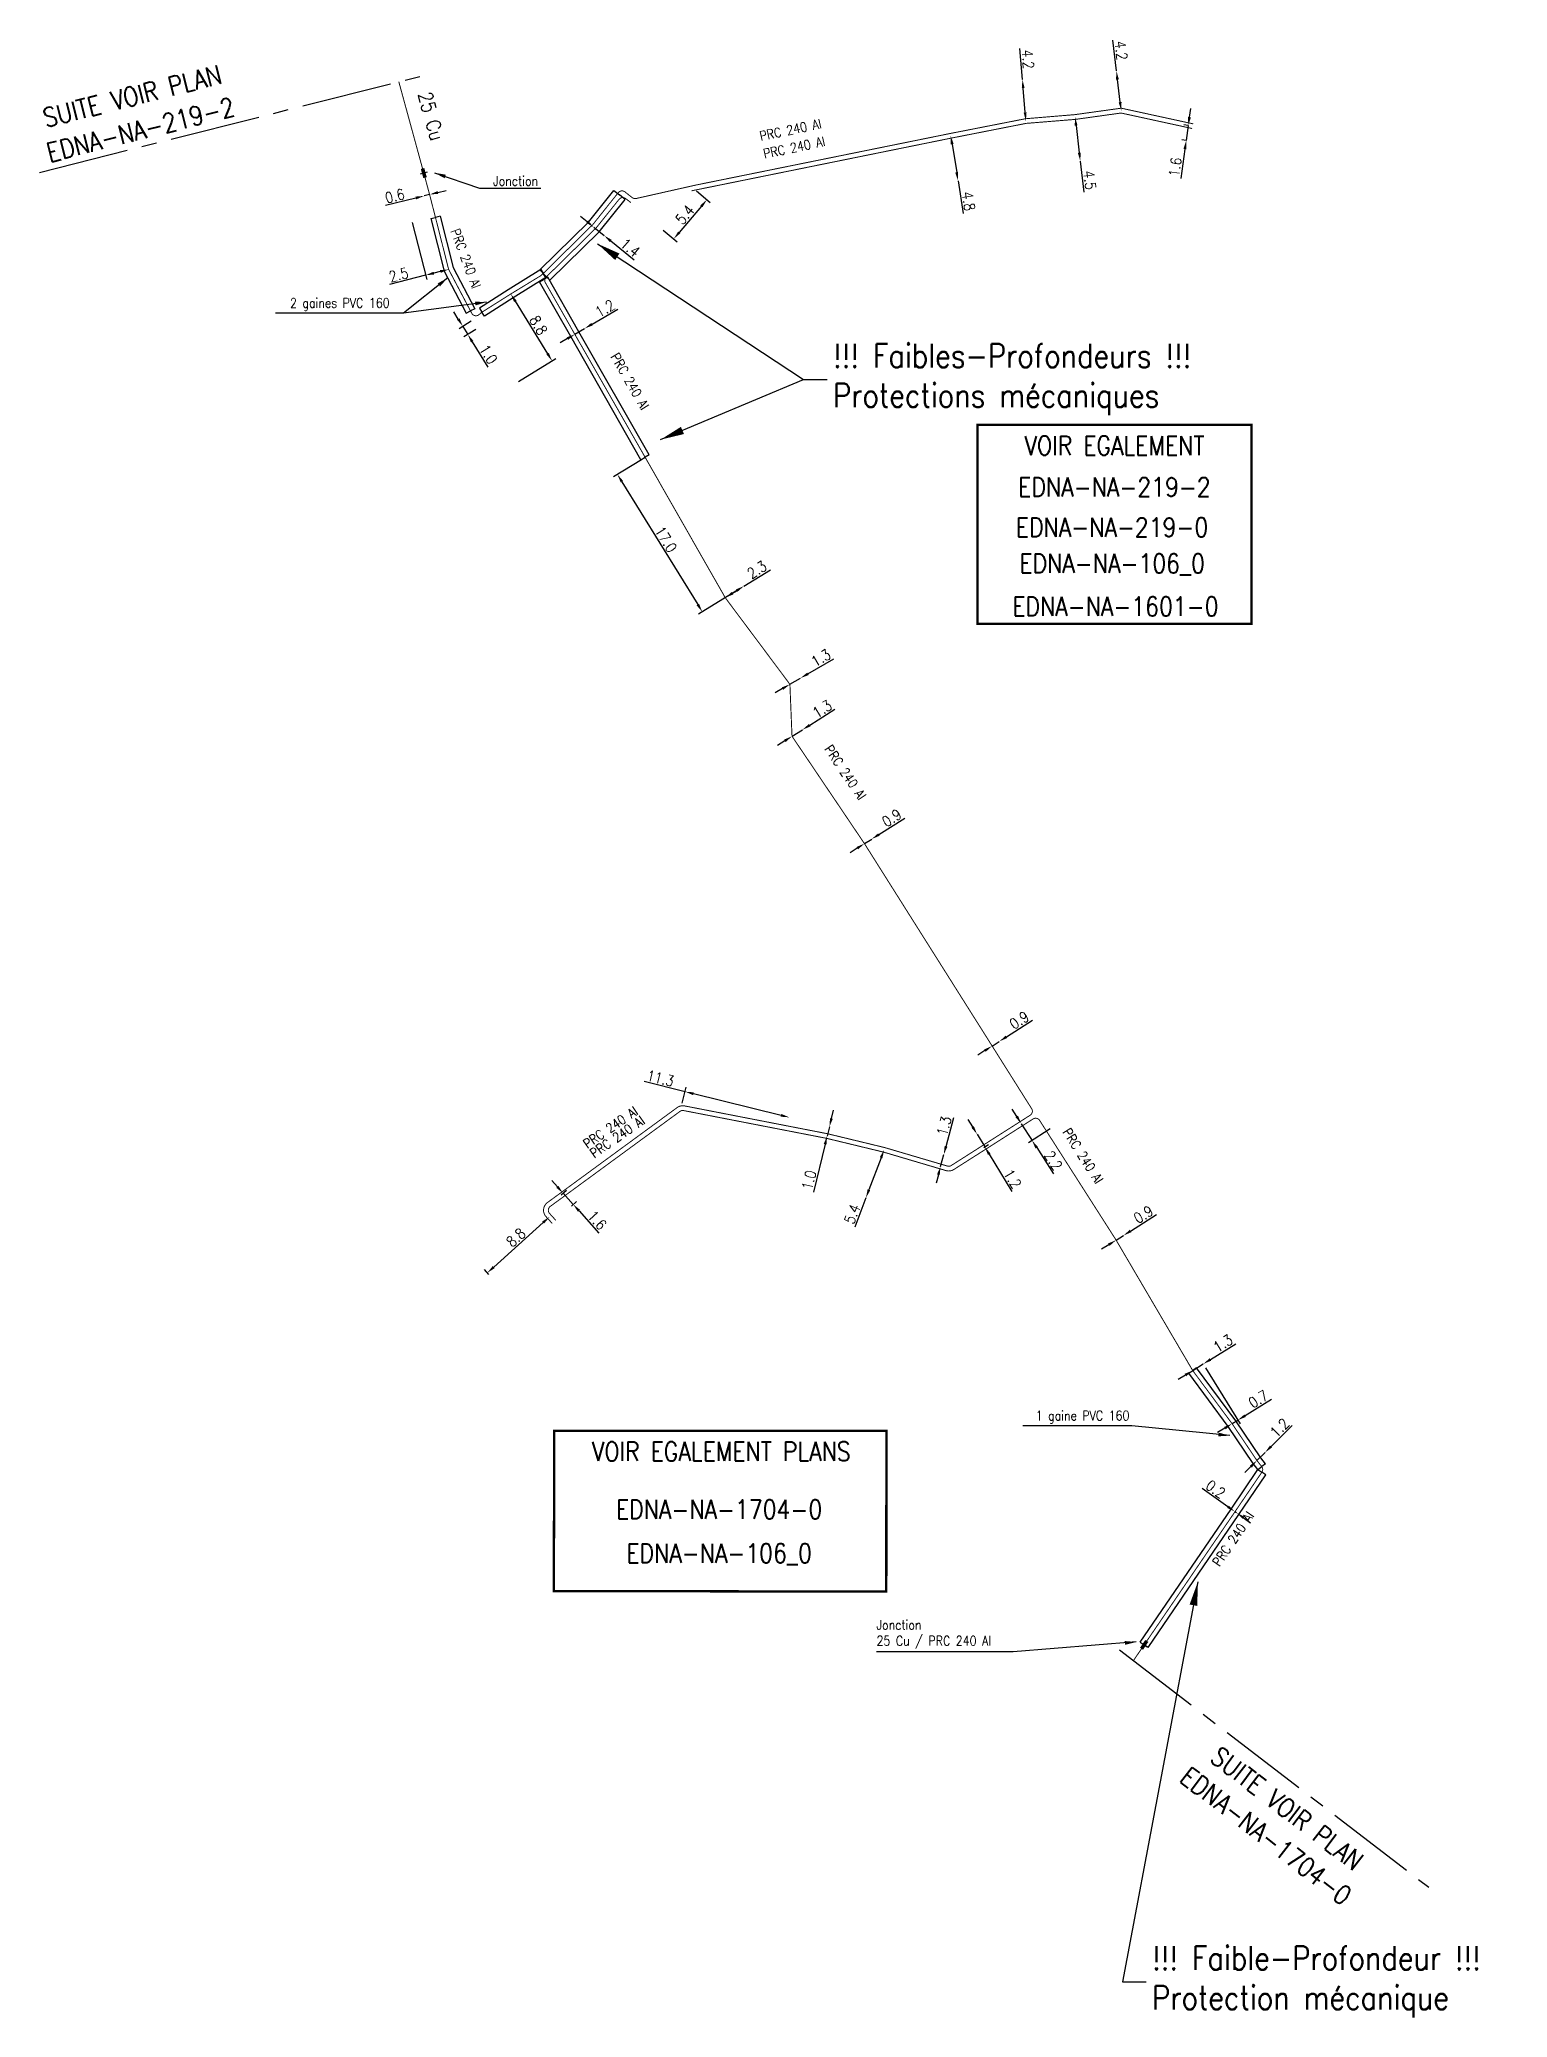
# Model space of a CAD drawing. Header units: millimetres. Extents: x 184513 to 185000, y 128010 to 129000.
# Drawn here: x 184687.2 to 184841.7, y 128153.6 to 128361.8 of the extents above; entities that cross this region are included whole.
import ezdxf
from ezdxf.enums import TextEntityAlignment as Align

# ---------------------------------------------------------------- set-up
doc = ezdxf.new("R2010")
doc.units = ezdxf.units.MM
doc.header["$PDMODE"] = 34
doc.linetypes.add('CENTER2', pattern=[28.575, 19.05, -3.175, 3.175, -3.175])
doc.layers.get('0').update_dxf_attribs({"linetype": 'CONTINUOUS'})
doc.layers.get('DEFPOINTS').update_dxf_attribs({"linetype": 'CONTINUOUS'})
for name, color, linetype in [('M_120', 5, 'M_ST_13'), ('M_300', 7, 'CONTINUOUS'), ('M_400', 7, 'CONTINUOUS'), ('M_420', 7, 'CONTINUOUS'), ('M_930', 7, 'CONTINUOUS')]:
    doc.layers.add(name, color=color, linetype=linetype)
doc.styles.get("Standard").update_dxf_attribs({"font": 'romans.shx', "width": 0.85})
doc.linetypes.add('M_ST_13', pattern='A,5,-0.3,["oo",Standard,S=1.5,R=0,X=0,Y=-0.5],-3', length=8.3)
doc.dimstyles.get("Standard").update_dxf_attribs({"dimtxt": 1.5, "dimasz": 1.2, "dimexe": 0.625, "dimexo": 0.625, "dimgap": 0.25, "dimtad": 1, "dimdec": 1, "dimzin": 0, "dimdsep": 46, "dimtxsty": 'Standard', "dimcen": -0.5, "dimadec": 0, "dimazin": 0, "dimtfac": 1, "dimtdec": 1, "dimtmove": 0, "dimatfit": 3, "dimfxl": 0, "dimtolj": 1, "dimtzin": 0, "dimarcsym": 0})

msp = doc.modelspace()

# ---------------------------------------------------------------- texts
at = {"layer": 'M_120', "width": 0.85}
for s, height, rotation, p in [('25 Cu', 1.5, 285.2592, (184728.43, 128353.76)), ('PRC 240 Al', 1, 11.8861, (184766.25, 128352.33)), ('PRC 240 Al', 1, 11.8861, (184766.64, 128350.47)), ('PRC 240 Al', 1, 290.5796, (184732.09, 128338.77)), ('PRC 240 Al', 1, 299.7327, (184749.36, 128325.85)), ('PRC 240 Al', 1, 303.9859, (184772.03, 128284.67)), ('PRC 240 Al', 1, 34.5157, (184747.32, 128247.3)), ('PRC 240 Al', 1, 34.5157, (184748.03, 128246.31)), ('PRC 240 Al', 1, 302.563, (184797.04, 128244.31)), ('PRC 240 Al', 1, 55.7427, (184812.85, 128203.98))]:
    msp.add_text(s, height=height, rotation=rotation, dxfattribs=at).set_placement(p, align=Align.MIDDLE)
at = {"layer": 'M_300', "linetype": 'Continuous', "char_height": 1, "attachment_point": 4}
for s, insert in [('Jonction', (184734.96, 128346.94)), ('Jonction\\P25 Cu / PRC 240 Al', (184775.31, 128193.92))]:
    msp.add_mtext(s, dxfattribs=dict(at, insert=insert))
at = {"layer": 'M_400', "char_height": 1, "attachment_point": 6}
for s, insert in [('2 gaines PVC 160 ', (184724.07, 128333.94)), ('1 gaine PVC 160 ', (184801.93, 128216.79))]:
    msp.add_mtext(s, dxfattribs=dict(at, insert=insert))
at = {"layer": 'M_420', "char_height": 2.5, "attachment_point": 4}
for s, insert in [('!!! Faibles-Profondeurs !!!\\PProtections mécaniques', (184770.74, 128326.04)), ('!!! Faible-Profondeur !!!\\PProtection mécanique', (184804.32, 128157.34))]:
    msp.add_mtext(s, dxfattribs=dict(at, insert=insert))
at = {"layer": 'M_930', "width": 0.85}
for s, rotation, p in [('SUITE VOIR PLAN', 14.1694, (184697.21, 128354.91)), ('EDNA-NA-219-2', 14.1694, (184698.1, 128351.38)), ('SUITE VOIR PLAN', 322.4809, (184817.92, 128174.78)), ('EDNA-NA-1704-0', 322.4809, (184815.7, 128171.89))]:
    msp.add_text(s, height=2, rotation=rotation, dxfattribs=at).set_placement(p, align=Align.CENTER)
for s, p in [('VOIR EGALEMENT', (184800.35, 128318.09)), ('EDNA-NA-219-2', (184800.35, 128313.72)), ('EDNA-NA-219-0', (184800.1, 128309.49)), ('EDNA-NA-106_0', (184800.11, 128305.68)), ('EDNA-NA-1601-0', (184800.45, 128301.15)), ('VOIR EGALEMENT PLANS', (184758.97, 128212.18)), ('EDNA-NA-1704-0', (184758.74, 128206.09)), ('EDNA-NA-106_0', (184758.74, 128201.47))]:
    msp.add_text(s, height=2, dxfattribs=at).set_placement(p, align=Align.CENTER)

# ---------------------------------------------------------------- blocks, each defined once
blk = doc.blocks.new('*D63')
at = {"layer": 'DEFPOINTS', "color": 0, "linetype": 'Continuous', "transparency": 16777216}
for p in [(184809.69, 128222.39), (184809.69, 128222.39), (184808.59, 128221.7)]:
    blk.add_point(p, dxfattribs=at)
at = {"layer": 'M_120', "color": 0, "linetype": 'Continuous', "lineweight": -2, "transparency": 16777216}
for p, q in [((184810.46, 128222.86), (184813.13, 128224.52)), ((184808.59, 128221.7), (184809.69, 128222.39)), ((184807.83, 128221.23), (184807.06, 128220.76))]:
    blk.add_line(p, q, dxfattribs=at)
at = {"layer": 'M_120', "color": 0, "linetype": 'Continuous', "transparency": 16777216}
for points in [[(184810.38, 128222.99), (184810.54, 128222.74), (184809.69, 128222.39)], [(184807.75, 128221.36), (184807.9, 128221.1), (184808.59, 128221.7)]]:
    blk.add_solid(points, dxfattribs=at)
at = {"layer": 'M_120', "color": 0, "linetype": 'Continuous', "transparency": 16777216, "insert": (184811.78, 128224.57), "char_height": 1.125, "attachment_point": 5, "rotation": 31.8298}
blk.add_mtext('\\A1;1.3', dxfattribs=at)
blk = doc.blocks.new('*D64')
at = {"layer": 'DEFPOINTS', "color": 0, "linetype": 'Continuous', "transparency": 16777216}
for p in [(184809.69, 128222.39), (184812.73, 128216.11), (184813.34, 128216.48)]:
    blk.add_point(p, dxfattribs=at)
at = {"layer": 'M_120', "color": 0, "linetype": 'Continuous', "lineweight": -2, "transparency": 16777216}
for p, q in [((184809.94, 128221.99), (184813.58, 128216.08)), ((184814.1, 128216.95), (184816.89, 128218.67)), ((184812.73, 128216.11), (184813.34, 128216.48)), ((184811.97, 128215.63), (184811.2, 128215.16))]:
    blk.add_line(p, q, dxfattribs=at)
at = {"layer": 'M_120', "color": 0, "linetype": 'Continuous', "transparency": 16777216}
for points in [[(184811.89, 128215.76), (184812.05, 128215.51), (184812.73, 128216.11)], [(184814.03, 128217.08), (184814.18, 128216.82), (184813.34, 128216.48)]]:
    blk.add_solid(points, dxfattribs=at)
at = {"layer": 'M_120', "color": 0, "linetype": 'Continuous', "transparency": 16777216, "insert": (184815.49, 128218.69), "char_height": 1.125, "attachment_point": 5, "rotation": 31.6464}
blk.add_mtext('\\A1;0.7', dxfattribs=at)
blk = doc.blocks.new('*D65')
at = {"layer": 'DEFPOINTS', "color": 0, "linetype": 'Continuous', "transparency": 16777216}
for p in [(184813.04, 128206.84), (184813.2, 128206.72), (184813.2, 128206.72)]:
    blk.add_point(p, dxfattribs=at)
at = {"layer": 'M_120', "color": 0, "linetype": 'Continuous', "lineweight": -2, "transparency": 16777216}
for p, q in [((184812.3, 128207.36), (184809.6, 128209.29)), ((184812.76, 128206.46), (184812.76, 128206.46)), ((184812.93, 128206.34), (184812.93, 128206.34)), ((184813.2, 128206.72), (184813.04, 128206.84)), ((184813.93, 128206.2), (184814.66, 128205.68))]:
    blk.add_line(p, q, dxfattribs=at)
at = {"layer": 'M_120', "color": 0, "linetype": 'Continuous', "transparency": 16777216}
for points in [[(184812.39, 128207.48), (184812.22, 128207.24), (184813.04, 128206.84)], [(184814.02, 128206.32), (184813.84, 128206.08), (184813.2, 128206.72)]]:
    blk.add_solid(points, dxfattribs=at)
at = {"layer": 'M_120', "color": 0, "linetype": 'Continuous', "transparency": 16777216, "insert": (184811, 128209.21), "char_height": 1.125, "attachment_point": 5, "rotation": 324.5244}
blk.add_mtext('\\A1;0.2', dxfattribs=at)
blk = doc.blocks.new('*D66')
at = {"layer": 'DEFPOINTS', "color": 0, "linetype": 'Continuous', "transparency": 16777216}
for p in [(184800.53, 128235.43), (184801.29, 128235.91), (184801.29, 128235.91)]:
    blk.add_point(p, dxfattribs=at)
at = {"layer": 'M_120', "color": 0, "linetype": 'Continuous', "lineweight": -2, "transparency": 16777216}
for p, q in [((184802.05, 128236.39), (184804.78, 128238.12)), ((184799.76, 128234.95), (184799, 128234.48)), ((184800.53, 128235.43), (184801.29, 128235.91))]:
    blk.add_line(p, q, dxfattribs=at)
at = {"layer": 'M_120', "color": 0, "linetype": 'Continuous', "transparency": 16777216}
for points in [[(184799.68, 128235.08), (184799.84, 128234.83), (184800.53, 128235.43)], [(184801.97, 128236.52), (184802.13, 128236.27), (184801.29, 128235.91)]]:
    blk.add_solid(points, dxfattribs=at)
at = {"layer": 'M_120', "color": 0, "linetype": 'Continuous', "transparency": 16777216, "insert": (184803.4, 128238.13), "char_height": 1.125, "attachment_point": 5, "rotation": 32.2085}
blk.add_mtext('\\A1;0.9', dxfattribs=at)
blk = doc.blocks.new('*D67')
at = {"layer": 'DEFPOINTS', "color": 0, "linetype": 'Continuous', "transparency": 16777216}
for p in [(184790.55, 128247.69), (184794, 128247.4), (184791.68, 128245.92)]:
    blk.add_point(p, dxfattribs=at)
at = {"layer": 'M_120', "color": 0, "linetype": 'Continuous', "lineweight": -2, "transparency": 16777216}
for p, q in [((184790.07, 128248.45), (184789.59, 128249.21)), ((184790.55, 128247.69), (184791.68, 128245.92)), ((184793.6, 128247.15), (184791.29, 128245.67)), ((184792.17, 128245.17), (184793.93, 128242.4))]:
    blk.add_line(p, q, dxfattribs=at)
at = {"layer": 'M_120', "color": 0, "linetype": 'Continuous', "transparency": 16777216}
for points in [[(184790.2, 128248.53), (184789.94, 128248.37), (184790.55, 128247.69)], [(184792.29, 128245.25), (184792.04, 128245.08), (184791.68, 128245.92)]]:
    blk.add_solid(points, dxfattribs=at)
at = {"layer": 'M_120', "color": 0, "linetype": 'Continuous', "transparency": 16777216, "insert": (184793.92, 128243.81), "char_height": 1.125, "attachment_point": 5, "rotation": 302.5329}
blk.add_mtext('\\A1;2.2', dxfattribs=at)
blk = doc.blocks.new('*D68')
at = {"layer": 'DEFPOINTS', "color": 0, "linetype": 'Continuous', "transparency": 16777216}
for p in [(184787.48, 128255.87), (184788.23, 128256.35), (184788.23, 128256.35)]:
    blk.add_point(p, dxfattribs=at)
at = {"layer": 'M_120', "color": 0, "linetype": 'Continuous', "lineweight": -2, "transparency": 16777216}
for p, q in [((184788.99, 128256.84), (184791.72, 128258.58)), ((184787.48, 128255.87), (184788.23, 128256.35)), ((184786.72, 128255.39), (184785.96, 128254.9))]:
    blk.add_line(p, q, dxfattribs=at)
at = {"layer": 'M_120', "color": 0, "linetype": 'Continuous', "transparency": 16777216}
for points in [[(184786.64, 128255.51), (184786.8, 128255.26), (184787.48, 128255.87)], [(184788.91, 128256.96), (184789.07, 128256.71), (184788.23, 128256.35)]]:
    blk.add_solid(points, dxfattribs=at)
at = {"layer": 'M_120', "color": 0, "linetype": 'Continuous', "transparency": 16777216, "insert": (184790.33, 128258.58), "char_height": 1.125, "attachment_point": 5, "rotation": 32.5236}
blk.add_mtext('\\A1;0.9', dxfattribs=at)
blk = doc.blocks.new('*D69')
at = {"layer": 'DEFPOINTS', "color": 0, "linetype": 'Continuous', "transparency": 16777216}
for p in [(184774.04, 128277.18), (184774.8, 128277.66), (184774.8, 128277.66)]:
    blk.add_point(p, dxfattribs=at)
at = {"layer": 'M_120', "color": 0, "linetype": 'Continuous', "lineweight": -2, "transparency": 16777216}
for p, q in [((184775.56, 128278.14), (184778.29, 128279.86)), ((184773.28, 128276.69), (184772.52, 128276.21)), ((184774.04, 128277.18), (184774.8, 128277.66))]:
    blk.add_line(p, q, dxfattribs=at)
at = {"layer": 'M_120', "color": 0, "linetype": 'Continuous', "transparency": 16777216}
for points in [[(184773.2, 128276.82), (184773.36, 128276.57), (184774.04, 128277.18)], [(184775.48, 128278.26), (184775.64, 128278.01), (184774.8, 128277.66)]]:
    blk.add_solid(points, dxfattribs=at)
at = {"layer": 'M_120', "color": 0, "linetype": 'Continuous', "transparency": 16777216, "insert": (184776.91, 128279.88), "char_height": 1.125, "attachment_point": 5, "rotation": 32.3046}
blk.add_mtext('\\A1;0.9', dxfattribs=at)
blk = doc.blocks.new('*D70')
at = {"layer": 'DEFPOINTS', "color": 0, "linetype": 'Continuous', "transparency": 16777216}
for p in [(184767.52, 128289.17), (184767.52, 128289.17), (184766.42, 128288.48)]:
    blk.add_point(p, dxfattribs=at)
at = {"layer": 'M_120', "color": 0, "linetype": 'Continuous', "lineweight": -2, "transparency": 16777216}
for p, q in [((184768.28, 128289.65), (184770.94, 128291.32)), ((184766.42, 128288.48), (184767.52, 128289.17)), ((184765.66, 128288), (184764.89, 128287.52))]:
    blk.add_line(p, q, dxfattribs=at)
at = {"layer": 'M_120', "color": 0, "linetype": 'Continuous', "transparency": 16777216}
for points in [[(184768.2, 128289.78), (184768.36, 128289.52), (184767.52, 128289.17)], [(184765.58, 128288.13), (184765.74, 128287.87), (184766.42, 128288.48)]]:
    blk.add_solid(points, dxfattribs=at)
at = {"layer": 'M_120', "color": 0, "linetype": 'Continuous', "transparency": 16777216, "insert": (184769.59, 128291.36), "char_height": 1.125, "attachment_point": 5, "rotation": 32.1579}
blk.add_mtext('\\A1;1.3', dxfattribs=at)
blk = doc.blocks.new('*D71')
at = {"layer": 'DEFPOINTS', "color": 0, "linetype": 'Continuous', "transparency": 16777216}
for p in [(184766.19, 128293.95), (184767.32, 128294.61), (184767.32, 128294.61)]:
    blk.add_point(p, dxfattribs=at)
at = {"layer": 'M_120', "color": 0, "linetype": 'Continuous', "lineweight": -2, "transparency": 16777216}
for p, q in [((184768.09, 128295.06), (184770.81, 128296.65)), ((184765.42, 128293.5), (184764.64, 128293.05)), ((184766.19, 128293.95), (184767.32, 128294.61))]:
    blk.add_line(p, q, dxfattribs=at)
at = {"layer": 'M_120', "color": 0, "linetype": 'Continuous', "transparency": 16777216}
for points in [[(184768.02, 128295.19), (184768.17, 128294.93), (184767.32, 128294.61)], [(184765.34, 128293.63), (184765.49, 128293.37), (184766.19, 128293.95)]]:
    blk.add_solid(points, dxfattribs=at)
at = {"layer": 'M_120', "color": 0, "linetype": 'Continuous', "transparency": 16777216, "insert": (184769.46, 128296.73), "char_height": 1.125, "attachment_point": 5, "rotation": 30.2706}
blk.add_mtext('\\A1;1.3', dxfattribs=at)
blk = doc.blocks.new('*D72')
at = {"layer": 'DEFPOINTS', "color": 0, "linetype": 'Continuous', "transparency": 16777216}
for p in [(184761.35, 128304.29), (184761.35, 128304.29), (184759.39, 128303.07)]:
    blk.add_point(p, dxfattribs=at)
at = {"layer": 'M_120', "color": 0, "linetype": 'Continuous', "lineweight": -2, "transparency": 16777216}
for p, q in [((184761.35, 128304.29), (184764.14, 128306.01)), ((184760.16, 128303.55), (184760.58, 128303.81))]:
    blk.add_line(p, q, dxfattribs=at)
at = {"layer": 'M_120', "color": 0, "linetype": 'Continuous', "transparency": 16777216}
for points in [[(184760.08, 128303.68), (184760.24, 128303.42), (184759.39, 128303.07)], [(184760.51, 128303.94), (184760.66, 128303.68), (184761.35, 128304.29)]]:
    blk.add_solid(points, dxfattribs=at)
at = {"layer": 'M_120', "color": 0, "linetype": 'Continuous', "transparency": 16777216, "insert": (184762.73, 128306.02), "char_height": 1.125, "attachment_point": 5, "rotation": 31.7782}
blk.add_mtext('\\A1;2.3', dxfattribs=at)
blk = doc.blocks.new('*D73')
at = {"layer": 'DEFPOINTS', "color": 0, "linetype": 'Continuous', "transparency": 16777216}
for p in [(184815.35, 128212.23), (184816.2, 128213.07), (184816.2, 128213.07)]:
    blk.add_point(p, dxfattribs=at)
at = {"layer": 'M_120', "color": 0, "linetype": 'Continuous', "lineweight": -2, "transparency": 16777216}
for p, q in [((184816.84, 128213.71), (184819.06, 128215.93)), ((184815.35, 128212.23), (184816.2, 128213.07)), ((184814.71, 128211.59), (184814.08, 128210.95))]:
    blk.add_line(p, q, dxfattribs=at)
at = {"layer": 'M_120', "color": 0, "linetype": 'Continuous', "transparency": 16777216}
for points in [[(184814.61, 128211.7), (184814.82, 128211.48), (184815.35, 128212.23)], [(184816.73, 128213.82), (184816.94, 128213.6), (184816.2, 128213.07)]]:
    blk.add_solid(points, dxfattribs=at)
at = {"layer": 'M_120', "color": 0, "linetype": 'Continuous', "transparency": 16777216, "insert": (184817.73, 128215.67), "char_height": 1.125, "attachment_point": 5, "rotation": 45}
blk.add_mtext('\\A1;1.2', dxfattribs=at)
blk = doc.blocks.new('*D74')
at = {"layer": 'DEFPOINTS', "color": 0, "linetype": 'Continuous', "transparency": 16777216}
for p in [(184727.69, 128345.37), (184727.69, 128345.37), (184728.27, 128345.52)]:
    blk.add_point(p, dxfattribs=at)
at = {"layer": 'M_120', "color": 0, "linetype": 'Continuous', "lineweight": -2, "transparency": 16777216}
for p, q in [((184726.82, 128345.15), (184723.64, 128344.35)), ((184728.27, 128345.52), (184727.69, 128345.37)), ((184729.15, 128345.74), (184730.02, 128345.96))]:
    blk.add_line(p, q, dxfattribs=at)
at = {"layer": 'M_120', "color": 0, "linetype": 'Continuous', "transparency": 16777216}
for points in [[(184726.78, 128345.3), (184726.86, 128345.01), (184727.69, 128345.37)], [(184729.11, 128345.88), (184729.18, 128345.59), (184728.27, 128345.52)]]:
    blk.add_solid(points, dxfattribs=at)
at = {"layer": 'M_120', "color": 0, "linetype": 'Continuous', "transparency": 16777216, "insert": (184724.61, 128345.37), "char_height": 1.125, "attachment_point": 5, "rotation": 14.1694}
blk.add_mtext('\\A1;0.6', dxfattribs=at)
blk = doc.blocks.new('*D75')
at = {"layer": 'DEFPOINTS', "color": 0, "linetype": 'Continuous', "transparency": 16777216}
for p in [(184732.29, 128330.79), (184733.02, 128332.41), (184733.55, 128331.56)]:
    blk.add_point(p, dxfattribs=at)
at = {"layer": 'M_120', "color": 0, "linetype": 'Continuous', "lineweight": -2, "transparency": 16777216}
for p, q in [((184731.29, 128332.41), (184730.82, 128333.17)), ((184732.63, 128332.17), (184731.37, 128331.39)), ((184731.77, 128331.64), (184732.29, 128330.79)), ((184733.15, 128331.32), (184731.89, 128330.54)), ((184732.76, 128330.02), (184734.41, 128327.35))]:
    blk.add_line(p, q, dxfattribs=at)
at = {"layer": 'M_120', "color": 0, "linetype": 'Continuous', "transparency": 16777216}
for points in [[(184731.42, 128332.48), (184731.17, 128332.33), (184731.77, 128331.64)], [(184732.89, 128330.1), (184732.63, 128329.94), (184732.29, 128330.79)]]:
    blk.add_solid(points, dxfattribs=at)
at = {"layer": 'M_120', "color": 0, "linetype": 'Continuous', "transparency": 16777216, "insert": (184734.46, 128328.69), "char_height": 1.125, "attachment_point": 5, "rotation": 301.6293}
blk.add_mtext('\\A1;1.0', dxfattribs=at)
blk = doc.blocks.new('*D76')
at = {"layer": 'DEFPOINTS', "color": 0, "linetype": 'Continuous', "transparency": 16777216}
for p in [(184736.82, 128335.05), (184741.17, 128327.99), (184737.24, 128325.57)]:
    blk.add_point(p, dxfattribs=at)
at = {"layer": 'M_120', "color": 0, "linetype": 'Continuous', "lineweight": -2, "transparency": 16777216}
for p, q in [((184737.29, 128334.29), (184740.69, 128328.76)), ((184737.64, 128325.82), (184741.57, 128328.24))]:
    blk.add_line(p, q, dxfattribs=at)
at = {"layer": 'M_120', "color": 0, "linetype": 'Continuous', "transparency": 16777216}
for points in [[(184737.42, 128334.36), (184737.16, 128334.21), (184736.82, 128335.05)], [(184740.82, 128328.84), (184740.57, 128328.68), (184741.17, 128327.99)]]:
    blk.add_solid(points, dxfattribs=at)
at = {"layer": 'M_120', "color": 0, "linetype": 'Continuous', "transparency": 16777216, "insert": (184739.73, 128331.75), "char_height": 1.125, "attachment_point": 5, "rotation": 301.6293}
blk.add_mtext('\\A1;8.8', dxfattribs=at)
blk = doc.blocks.new('*D77')
at = {"layer": 'DEFPOINTS', "color": 0, "linetype": 'Continuous', "transparency": 16777216}
for p in [(184745.55, 128342.08), (184746.64, 128341.2), (184746.64, 128341.2)]:
    blk.add_point(p, dxfattribs=at)
at = {"layer": 'M_120', "color": 0, "linetype": 'Continuous', "lineweight": -2, "transparency": 16777216}
for p, q in [((184744.85, 128342.65), (184744.15, 128343.22)), ((184745.55, 128342.08), (184746.64, 128341.2)), ((184747.33, 128340.63), (184749.81, 128338.63))]:
    blk.add_line(p, q, dxfattribs=at)
at = {"layer": 'M_120', "color": 0, "linetype": 'Continuous', "transparency": 16777216}
for points in [[(184744.95, 128342.77), (184744.76, 128342.54), (184745.55, 128342.08)], [(184747.43, 128340.75), (184747.24, 128340.52), (184746.64, 128341.2)]]:
    blk.add_solid(points, dxfattribs=at)
at = {"layer": 'M_120', "color": 0, "linetype": 'Continuous', "transparency": 16777216, "insert": (184749.39, 128339.93), "char_height": 1.125, "attachment_point": 5, "rotation": 320.9244}
blk.add_mtext('\\A1;1.4', dxfattribs=at)
blk = doc.blocks.new('*D78')
at = {"layer": 'DEFPOINTS', "color": 0, "linetype": 'Continuous', "transparency": 16777216}
for p in [(184726.31, 128343.04), (184727.85, 128337.02), (184730.28, 128337.64)]:
    blk.add_point(p, dxfattribs=at)
at = {"layer": 'M_120', "color": 0, "linetype": 'Continuous', "lineweight": -2, "transparency": 16777216}
for p, q in [((184726.42, 128342.58), (184727.97, 128336.56)), ((184727.85, 128337.02), (184724.05, 128336.05)), ((184729.4, 128337.42), (184728.72, 128337.24))]:
    blk.add_line(p, q, dxfattribs=at)
at = {"layer": 'M_120', "color": 0, "linetype": 'Continuous', "transparency": 16777216}
for points in [[(184728.68, 128337.39), (184728.76, 128337.1), (184727.85, 128337.02)], [(184729.37, 128337.56), (184729.44, 128337.27), (184730.28, 128337.64)]]:
    blk.add_solid(points, dxfattribs=at)
at = {"layer": 'M_120', "color": 0, "linetype": 'Continuous', "transparency": 16777216, "insert": (184725.02, 128337.07), "char_height": 1.125, "attachment_point": 5, "rotation": 14.3702}
blk.add_mtext('\\A1;2.5', dxfattribs=at)
blk = doc.blocks.new('*D79')
at = {"layer": 'DEFPOINTS', "color": 0, "linetype": 'Continuous', "transparency": 16777216}
for p in [(184750.96, 128317.85), (184761.35, 128304.29), (184756.97, 128301.58)]:
    blk.add_point(p, dxfattribs=at)
at = {"layer": 'M_120', "color": 0, "linetype": 'Continuous', "lineweight": -2, "transparency": 16777216}
for p, q in [((184750.56, 128317.6), (184747.64, 128315.8)), ((184748.51, 128315.28), (184756.5, 128302.35)), ((184760.95, 128304.04), (184756.57, 128301.34))]:
    blk.add_line(p, q, dxfattribs=at)
at = {"layer": 'M_120', "color": 0, "linetype": 'Continuous', "transparency": 16777216}
for points in [[(184748.64, 128315.36), (184748.39, 128315.2), (184748.04, 128316.05)], [(184756.63, 128302.43), (184756.37, 128302.27), (184756.97, 128301.58)]]:
    blk.add_solid(points, dxfattribs=at)
at = {"layer": 'M_120', "color": 0, "linetype": 'Continuous', "transparency": 16777216, "insert": (184753.14, 128309.21), "char_height": 1.125, "attachment_point": 5, "rotation": 301.6856}
blk.add_mtext('\\A1;17.0', dxfattribs=at)
blk = doc.blocks.new('*D80')
at = {"layer": 'DEFPOINTS', "color": 0, "linetype": 'Continuous', "transparency": 16777216}
for p in [(184782.05, 128243.18), (184782.39, 128244.44), (184782.39, 128244.44)]:
    blk.add_point(p, dxfattribs=at)
at = {"layer": 'M_120', "color": 0, "linetype": 'Continuous', "lineweight": -2, "transparency": 16777216}
for p, q in [((184782.63, 128245.3), (184783.44, 128248.34)), ((184782.05, 128243.18), (184782.39, 128244.44)), ((184781.82, 128242.31), (184781.58, 128241.44))]:
    blk.add_line(p, q, dxfattribs=at)
at = {"layer": 'M_120', "color": 0, "linetype": 'Continuous', "transparency": 16777216}
for points in [[(184782.48, 128245.34), (184782.77, 128245.27), (184782.39, 128244.44)], [(184781.67, 128242.35), (184781.96, 128242.27), (184782.05, 128243.18)]]:
    blk.add_solid(points, dxfattribs=at)
at = {"layer": 'M_120', "color": 0, "linetype": 'Continuous', "transparency": 16777216, "insert": (184782.43, 128247.45), "char_height": 1.125, "attachment_point": 5, "rotation": 74.8894}
blk.add_mtext('\\A1;1.3', dxfattribs=at)
blk = doc.blocks.new('*D81')
at = {"layer": 'DEFPOINTS', "color": 0, "linetype": 'Continuous', "transparency": 16777216}
for p in [(184785.89, 128246.58), (184785.89, 128246.58), (184786.22, 128244.95)]:
    blk.add_point(p, dxfattribs=at)
at = {"layer": 'M_120', "color": 0, "linetype": 'Continuous', "lineweight": -2, "transparency": 16777216}
for p, q in [((184785.43, 128247.35), (184784.96, 128248.12)), ((184785.89, 128246.58), (184786.7, 128245.25)), ((184786.62, 128245.2), (184787.11, 128245.49)), ((184787.17, 128244.48), (184789.56, 128240.54))]:
    blk.add_line(p, q, dxfattribs=at)
at = {"layer": 'M_120', "color": 0, "linetype": 'Continuous', "transparency": 16777216}
for points in [[(184785.56, 128247.43), (184785.3, 128247.27), (184785.89, 128246.58)], [(184787.3, 128244.56), (184787.04, 128244.4), (184786.7, 128245.25)]]:
    blk.add_solid(points, dxfattribs=at)
at = {"layer": 'M_120', "color": 0, "linetype": 'Continuous', "transparency": 16777216, "insert": (184789.62, 128241.89), "char_height": 1.125, "attachment_point": 5, "rotation": 301.2368}
blk.add_mtext('\\A1;1.2', dxfattribs=at)
blk = doc.blocks.new('*D82')
at = {"layer": 'DEFPOINTS', "color": 0, "linetype": 'Continuous', "transparency": 16777216}
for p in [(184776.11, 128244.94), (184774.2, 128239.89), (184774.2, 128239.89)]:
    blk.add_point(p, dxfattribs=at)
at = {"layer": 'M_120', "color": 0, "linetype": 'Continuous', "lineweight": -2, "transparency": 16777216}
for p, q in [((184775.79, 128244.1), (184774.51, 128240.73)), ((184774.2, 128239.89), (184773.02, 128236.78))]:
    blk.add_line(p, q, dxfattribs=at)
at = {"layer": 'M_120', "color": 0, "linetype": 'Continuous', "transparency": 16777216}
for points in [[(184775.65, 128244.15), (184775.93, 128244.05), (184776.11, 128244.94)], [(184774.37, 128240.78), (184774.65, 128240.68), (184774.2, 128239.89)]]:
    blk.add_solid(points, dxfattribs=at)
at = {"layer": 'M_120', "color": 0, "linetype": 'Continuous', "transparency": 16777216, "insert": (184772.75, 128238.18), "char_height": 1.125, "attachment_point": 5, "rotation": 69.2943}
blk.add_mtext('\\A1;5.4', dxfattribs=at)
blk = doc.blocks.new('*D83')
at = {"layer": 'DEFPOINTS', "color": 0, "linetype": 'Continuous', "transparency": 16777216}
for p in [(184770.35, 128247.36), (184770.35, 128247.36), (184770.11, 128246.39)]:
    blk.add_point(p, dxfattribs=at)
at = {"layer": 'M_120', "color": 0, "linetype": 'Continuous', "lineweight": -2, "transparency": 16777216}
for p, q in [((184770.35, 128247.36), (184770.11, 128246.39)), ((184770.56, 128248.23), (184770.78, 128249.11)), ((184769.9, 128245.52), (184768.66, 128240.49))]:
    blk.add_line(p, q, dxfattribs=at)
at = {"layer": 'M_120', "color": 0, "linetype": 'Continuous', "transparency": 16777216}
for points in [[(184770.42, 128248.27), (184770.71, 128248.2), (184770.35, 128247.36)], [(184769.75, 128245.55), (184770.04, 128245.48), (184770.11, 128246.39)]]:
    blk.add_solid(points, dxfattribs=at)
at = {"layer": 'M_120', "color": 0, "linetype": 'Continuous', "transparency": 16777216, "insert": (184768.2, 128241.76), "char_height": 1.125, "attachment_point": 5, "rotation": 76.1674}
blk.add_mtext('\\A1;1.0', dxfattribs=at)
blk = doc.blocks.new('*D84')
at = {"layer": 'DEFPOINTS', "color": 0, "linetype": 'Continuous', "transparency": 16777216}
for p in [(184754.75, 128249.38), (184766.13, 128248.36), (184766.13, 128248.36)]:
    blk.add_point(p, dxfattribs=at)
at = {"layer": 'M_120', "color": 0, "linetype": 'Continuous', "lineweight": -2, "transparency": 16777216}
for p, q in [((184755.16, 128251.06), (184750.85, 128252.12)), ((184754.86, 128249.84), (184755.27, 128251.52)), ((184765.26, 128248.57), (184756.04, 128250.84))]:
    blk.add_line(p, q, dxfattribs=at)
at = {"layer": 'M_120', "color": 0, "linetype": 'Continuous', "transparency": 16777216}
for points in [[(184756.07, 128250.99), (184756, 128250.7), (184755.16, 128251.06)], [(184765.29, 128248.72), (184765.22, 128248.43), (184766.13, 128248.36)]]:
    blk.add_solid(points, dxfattribs=at)
at = {"layer": 'M_120', "color": 0, "linetype": 'Continuous', "transparency": 16777216, "insert": (184752.56, 128252.47), "char_height": 1.125, "attachment_point": 5, "rotation": 346.1518}
blk.add_mtext('\\A1;11.3', dxfattribs=at)
blk = doc.blocks.new('*D85')
at = {"layer": 'DEFPOINTS', "color": 0, "linetype": 'Continuous', "transparency": 16777216}
for p in [(184740.89, 128237.88), (184734.35, 128231.99), (184734.83, 128231.46)]:
    blk.add_point(p, dxfattribs=at)
at = {"layer": 'M_120', "color": 0, "linetype": 'Continuous', "lineweight": -2, "transparency": 16777216}
for p, q in [((184740.22, 128237.28), (184735.02, 128232.59)), ((184734.52, 128231.8), (184734.04, 128232.33))]:
    blk.add_line(p, q, dxfattribs=at)
at = {"layer": 'M_120', "color": 0, "linetype": 'Continuous', "transparency": 16777216}
for points in [[(184740.12, 128237.39), (184740.32, 128237.17), (184740.89, 128237.88)], [(184734.92, 128232.7), (184735.12, 128232.48), (184734.35, 128231.99)]]:
    blk.add_solid(points, dxfattribs=at)
at = {"layer": 'M_120', "color": 0, "linetype": 'Continuous', "transparency": 16777216, "insert": (184737.36, 128235.71), "char_height": 1.125, "attachment_point": 5, "rotation": 42.067}
blk.add_mtext('\\A1;8.8', dxfattribs=at)
blk = doc.blocks.new('*D86')
at = {"layer": 'DEFPOINTS', "color": 0, "linetype": 'Continuous', "transparency": 16777216}
for p in [(184800.56, 128358.53), (184800.56, 128358.53), (184801.06, 128354.36)]:
    blk.add_point(p, dxfattribs=at)
at = {"layer": 'M_120', "color": 0, "linetype": 'Continuous', "lineweight": -2, "transparency": 16777216}
for p, q in [((184800.56, 128358.53), (184800.18, 128361.78)), ((184800.95, 128355.25), (184800.67, 128357.63))]:
    blk.add_line(p, q, dxfattribs=at)
at = {"layer": 'M_120', "color": 0, "linetype": 'Continuous', "transparency": 16777216}
for points in [[(184800.82, 128357.65), (184800.52, 128357.62), (184800.56, 128358.53)], [(184801.1, 128355.27), (184800.8, 128355.23), (184801.06, 128354.36)]]:
    blk.add_solid(points, dxfattribs=at)
at = {"layer": 'M_120', "color": 0, "linetype": 'Continuous', "transparency": 16777216, "insert": (184801.06, 128360.69), "char_height": 1.125, "attachment_point": 5, "rotation": 276.7343}
blk.add_mtext('\\A1;4.2', dxfattribs=at)
blk = doc.blocks.new('*D87')
at = {"layer": 'DEFPOINTS', "color": 0, "linetype": 'Continuous', "transparency": 16777216}
for p in [(184796.21, 128353.68), (184796.76, 128349.03), (184796.76, 128349.03)]:
    blk.add_point(p, dxfattribs=at)
at = {"layer": 'M_120', "color": 0, "linetype": 'Continuous', "lineweight": -2, "transparency": 16777216}
for p, q in [((184796.32, 128352.79), (184796.65, 128349.92)), ((184796.76, 128349.03), (184797.14, 128345.77))]:
    blk.add_line(p, q, dxfattribs=at)
at = {"layer": 'M_120', "color": 0, "linetype": 'Continuous', "transparency": 16777216}
for points in [[(184796.46, 128352.8), (184796.17, 128352.77), (184796.21, 128353.68)], [(184796.8, 128349.94), (184796.5, 128349.9), (184796.76, 128349.03)]]:
    blk.add_solid(points, dxfattribs=at)
at = {"layer": 'M_120', "color": 0, "linetype": 'Continuous', "transparency": 16777216, "insert": (184797.75, 128347.04), "char_height": 1.125, "attachment_point": 5, "rotation": 276.7343}
blk.add_mtext('\\A1;4.5', dxfattribs=at)
blk = doc.blocks.new('*D88')
at = {"layer": 'DEFPOINTS', "color": 0, "linetype": 'Continuous', "transparency": 16777216}
for p in [(184783.13, 128351.7), (184783.89, 128346.97), (184783.89, 128346.97)]:
    blk.add_point(p, dxfattribs=at)
at = {"layer": 'M_120', "color": 0, "linetype": 'Continuous', "lineweight": -2, "transparency": 16777216}
for p, q in [((184783.27, 128350.82), (184783.75, 128347.85)), ((184783.89, 128346.97), (184784.44, 128343.53))]:
    blk.add_line(p, q, dxfattribs=at)
at = {"layer": 'M_120', "color": 0, "linetype": 'Continuous', "transparency": 16777216}
for points in [[(184783.42, 128350.84), (184783.13, 128350.79), (184783.13, 128351.7)], [(184783.9, 128347.88), (184783.6, 128347.83), (184783.89, 128346.97)]]:
    blk.add_solid(points, dxfattribs=at)
at = {"layer": 'M_120', "color": 0, "linetype": 'Continuous', "transparency": 16777216, "insert": (184784.99, 128344.82), "char_height": 1.125, "attachment_point": 5, "rotation": 279.1074}
blk.add_mtext('\\A1;4.8', dxfattribs=at)
blk = doc.blocks.new('*D89')
at = {"layer": 'DEFPOINTS', "color": 0, "linetype": 'Continuous', "transparency": 16777216}
for p in [(184790.67, 128357.62), (184790.67, 128357.62), (184791.03, 128353.25)]:
    blk.add_point(p, dxfattribs=at)
at = {"layer": 'M_120', "color": 0, "linetype": 'Continuous', "lineweight": -2, "transparency": 16777216}
for p, q in [((184790.67, 128357.62), (184790.41, 128360.89)), ((184790.95, 128354.15), (184790.74, 128356.73))]:
    blk.add_line(p, q, dxfattribs=at)
at = {"layer": 'M_120', "color": 0, "linetype": 'Continuous', "transparency": 16777216}
for points in [[(184790.89, 128356.74), (184790.6, 128356.72), (184790.67, 128357.62)], [(184791.1, 128354.16), (184790.8, 128354.14), (184791.03, 128353.25)]]:
    blk.add_solid(points, dxfattribs=at)
at = {"layer": 'M_120', "color": 0, "linetype": 'Continuous', "transparency": 16777216, "insert": (184791.25, 128359.77), "char_height": 1.125, "attachment_point": 5, "rotation": 274.6408}
blk.add_mtext('\\A1;4.2', dxfattribs=at)
blk = doc.blocks.new('*D90')
at = {"layer": 'DEFPOINTS', "color": 0, "linetype": 'Continuous', "transparency": 16777216}
for p in [(184808.59, 128352.72), (184807.9, 128351.2), (184808.36, 128351.13)]:
    blk.add_point(p, dxfattribs=at)
at = {"layer": 'M_120', "color": 0, "linetype": 'Continuous', "lineweight": -2, "transparency": 16777216}
for p, q in [((184808.25, 128353.67), (184808.38, 128354.56)), ((184808.12, 128352.78), (184807.66, 128352.85)), ((184808.12, 128352.78), (184807.9, 128351.2)), ((184807.77, 128350.31), (184807.33, 128347.2)), ((184807.9, 128351.2), (184807.43, 128351.26))]:
    blk.add_line(p, q, dxfattribs=at)
at = {"layer": 'M_120', "color": 0, "linetype": 'Continuous', "transparency": 16777216}
for points in [[(184808.1, 128353.69), (184808.4, 128353.65), (184808.12, 128352.78)], [(184807.62, 128350.33), (184807.92, 128350.29), (184807.9, 128351.2)]]:
    blk.add_solid(points, dxfattribs=at)
at = {"layer": 'M_120', "color": 0, "linetype": 'Continuous', "transparency": 16777216, "insert": (184806.74, 128348.41), "char_height": 1.125, "attachment_point": 5, "rotation": 81.9063}
blk.add_mtext('\\A1;1.6', dxfattribs=at)
blk = doc.blocks.new('*D91')
at = {"layer": 'DEFPOINTS', "color": 0, "linetype": 'Continuous', "transparency": 16777216}
for p in [(184756, 128346.2), (184752.52, 128342.08), (184753.97, 128340.85)]:
    blk.add_point(p, dxfattribs=at)
at = {"layer": 'M_120', "color": 0, "linetype": 'Continuous', "lineweight": -2, "transparency": 16777216}
for p, q in [((184756.36, 128345.9), (184757.81, 128344.67)), ((184756.88, 128344.28), (184754.55, 128341.53)), ((184752.87, 128341.77), (184754.33, 128340.54))]:
    blk.add_line(p, q, dxfattribs=at)
at = {"layer": 'M_120', "color": 0, "linetype": 'Continuous', "transparency": 16777216}
for points in [[(184756.76, 128344.38), (184756.99, 128344.19), (184757.46, 128344.97)], [(184754.44, 128341.63), (184754.66, 128341.44), (184753.97, 128340.85)]]:
    blk.add_solid(points, dxfattribs=at)
at = {"layer": 'M_120', "color": 0, "linetype": 'Continuous', "transparency": 16777216, "insert": (184755.14, 128343.39), "char_height": 1.125, "attachment_point": 5, "rotation": 49.762}
blk.add_mtext('\\A1;5.4', dxfattribs=at)
blk = doc.blocks.new('*D92')
at = {"layer": 'DEFPOINTS', "color": 0, "linetype": 'Continuous', "transparency": 16777216}
for p in [(184741.78, 128239.88), (184743.39, 128239.19), (184742.85, 128238.69)]:
    blk.add_point(p, dxfattribs=at)
at = {"layer": 'M_120', "color": 0, "linetype": 'Continuous', "lineweight": -2, "transparency": 16777216}
for p, q in [((184741.72, 128241.04), (184741.12, 128241.71)), ((184742.12, 128240.19), (184742.67, 128240.69)), ((184742.32, 128240.37), (184743.39, 128239.19)), ((184743.2, 128239.01), (184743.74, 128239.5)), ((184744, 128238.52), (184746.1, 128236.18))]:
    blk.add_line(p, q, dxfattribs=at)
at = {"layer": 'M_120', "color": 0, "linetype": 'Continuous', "transparency": 16777216}
for points in [[(184741.83, 128241.14), (184741.61, 128240.94), (184742.32, 128240.37)], [(184744.11, 128238.62), (184743.88, 128238.42), (184743.39, 128239.19)]]:
    blk.add_solid(points, dxfattribs=at)
at = {"layer": 'M_120', "color": 0, "linetype": 'Continuous', "transparency": 16777216, "insert": (184745.91, 128237.52), "char_height": 1.125, "attachment_point": 5, "rotation": 312.067}
blk.add_mtext('\\A1;1.6', dxfattribs=at)
blk = doc.blocks.new('*D93')
at = {"layer": 'DEFPOINTS', "color": 0, "linetype": 'Continuous', "transparency": 16777216}
for p in [(184743.56, 128330.8), (184744.59, 128331.41), (184744.59, 128331.41)]:
    blk.add_point(p, dxfattribs=at)
at = {"layer": 'M_120', "color": 0, "linetype": 'Continuous', "lineweight": -2, "transparency": 16777216}
for p, q in [((184745.37, 128331.87), (184748.08, 128333.45)), ((184743.56, 128330.8), (184744.59, 128331.41)), ((184742.78, 128330.35), (184742, 128329.89))]:
    blk.add_line(p, q, dxfattribs=at)
at = {"layer": 'M_120', "color": 0, "linetype": 'Continuous', "transparency": 16777216}
for points in [[(184742.7, 128330.48), (184742.86, 128330.22), (184743.56, 128330.8)], [(184745.29, 128332), (184745.44, 128331.74), (184744.59, 128331.41)]]:
    blk.add_solid(points, dxfattribs=at)
at = {"layer": 'M_120', "color": 0, "linetype": 'Continuous', "transparency": 16777216, "insert": (184746.73, 128333.53), "char_height": 1.125, "attachment_point": 5, "rotation": 30.3562}
blk.add_mtext('\\A1;1.2', dxfattribs=at)
blk = doc.blocks.new('M_300_04')
at = {"color": 0, "linetype": 'Continuous'}
blk.add_line((0, 0.38), (0, -0.38), dxfattribs=at)
blk.add_solid([(-0.5, 0.19), (-0.5, -0.19), (0.5, 0.19), (0.5, -0.19)], dxfattribs=at)
at = {"color": 0, "linetype": 'Continuous', "width": 0.75, "flags": 3}
for tag, p in [('DEF_LEG', (0, -5)), ('DEF_COUP', (0.02, -7)), ('DEF_TYPE', (0, -9))]:
    blk.add_attdef(tag, text='', height=1.2, dxfattribs=at).set_placement(p, align=Align.MIDDLE)

# ---------------------------------------------------------------- dimensions: what is measured, and where the dimension line sits
at = {"layer": 'M_120', "linetype": 'Continuous'}
for base, p1, p2, angle, picture, middle in [((184800.56, 128358.53), (184801.06, 128354.36), (184800.56, 128358.53), 276.7343, '*D86', (184800.32, 128360.6)), ((184807.9, 128351.2), (184808.59, 128352.72), (184808.36, 128351.13), 81.9063, '*D90', (184807.49, 128348.31)), ((184783.89, 128346.97), (184783.13, 128351.7), (184783.89, 128346.97), 99.1074, '*D88', (184784.25, 128344.71)), ((184727.69, 128345.37), (184728.27, 128345.52), (184727.69, 128345.37), 14.1694, '*D74', (184724.79, 128344.64)), ((184753.97, 128340.85), (184756, 128346.2), (184752.52, 128342.08), 49.762, '*D91', (184755.71, 128342.91)), ((184746.64, 128341.2), (184745.55, 128342.08), (184746.64, 128341.2), 140.9244, '*D77', (184748.92, 128339.35)), ((184727.85, 128337.02), (184730.28, 128337.64), (184726.31, 128343.04), 14.3702, '*D78', (184725.2, 128336.34)), ((184732.29, 128330.79), (184733.02, 128332.41), (184733.55, 128331.56), 121.6293, '*D75', (184733.82, 128328.3)), ((184744.59, 128331.41), (184743.56, 128330.8), (184744.59, 128331.41), 210.3562, '*D93', (184747.11, 128332.89)), ((184756.97, 128301.58), (184750.96, 128317.85), (184761.35, 128304.29), 121.6856, '*D79', (184752.51, 128308.82)), ((184761.35, 128304.29), (184759.39, 128303.07), (184761.35, 128304.29), 211.7782, '*D72', (184763.13, 128305.39)), ((184767.32, 128294.61), (184766.19, 128293.95), (184767.32, 128294.61), 210.2706, '*D71', (184769.84, 128296.08)), ((184767.52, 128289.17), (184766.42, 128288.48), (184767.52, 128289.17), 212.1579, '*D70', (184769.99, 128290.73)), ((184774.8, 128277.66), (184774.04, 128277.18), (184774.8, 128277.66), 212.3046, '*D69', (184777.31, 128279.24)), ((184788.23, 128256.35), (184787.48, 128255.87), (184788.23, 128256.35), 212.5236, '*D68', (184790.74, 128257.95)), ((184766.13, 128248.36), (184754.75, 128249.38), (184766.13, 128248.36), 166.1518, '*D84', (184752.38, 128251.75)), ((184770.35, 128247.36), (184770.11, 128246.39), (184770.35, 128247.36), 256.1674, '*D83', (184768.93, 128241.58)), ((184782.39, 128244.44), (184782.05, 128243.18), (184782.39, 128244.44), 254.8894, '*D80', (184783.15, 128247.26)), ((184774.2, 128239.89), (184776.11, 128244.94), (184774.2, 128239.89), 69.2943, '*D82', (184773.45, 128237.91)), ((184743.39, 128239.19), (184741.78, 128239.88), (184742.85, 128238.69), 132.067, '*D92', (184745.35, 128237.02)), ((184801.29, 128235.91), (184800.53, 128235.43), (184801.29, 128235.91), 212.2085, '*D66', (184803.8, 128237.5)), ((184734.35, 128231.99), (184740.89, 128237.88), (184734.83, 128231.46), 42.067, '*D85', (184737.87, 128235.16)), ((184809.69, 128222.39), (184808.59, 128221.7), (184809.69, 128222.39), 211.8298, '*D63', (184812.18, 128223.93)), ((184813.34, 128216.48), (184812.73, 128216.11), (184809.69, 128222.39), 211.6464, '*D64', (184815.88, 128218.05)), ((184816.2, 128213.07), (184815.35, 128212.23), (184816.2, 128213.07), 225, '*D73', (184818.26, 128215.14)), ((184813.2, 128206.72), (184813.04, 128206.84), (184813.2, 128206.72), 144.5244, '*D65', (184810.57, 128208.6))]:
    dim = msp.add_linear_dim(base=base, p1=p1, p2=p2, angle=angle, dimstyle='Standard', override={"dimscale": 0.75}, dxfattribs=at)
    dim.commit()
    dim.dimension.update_dxf_attribs({"geometry": picture, "text_midpoint": middle, "dimtype": 160})
for base, p1, p2, angle, text, picture, middle in [((184790.67, 128357.62), (184791.03, 128353.25), (184790.67, 128357.62), 274.6408, '4.2', '*D89', (184790.5, 128359.71)), ((184796.76, 128349.03), (184796.21, 128353.68), (184796.76, 128349.03), 96.7343, '4.5', '*D87', (184797, 128346.95)), ((184741.17, 128327.99), (184736.82, 128335.05), (184737.24, 128325.57), 121.6293, '8.8', '*D76', (184739.09, 128331.36)), ((184785.89, 128246.58), (184786.22, 128244.95), (184785.89, 128246.58), 301.2368, '1.2', '*D81', (184788.98, 128241.5)), ((184791.68, 128245.92), (184790.55, 128247.69), (184794, 128247.4), 122.5329, '2.2', '*D67', (184793.29, 128243.4))]:
    dim = msp.add_linear_dim(base=base, p1=p1, p2=p2, angle=angle, text=text, dimstyle='Standard', override={"dimscale": 0.75}, dxfattribs=at)
    dim.commit()
    dim.dimension.update_dxf_attribs({"geometry": picture, "text_midpoint": middle, "dimtype": 160})

# ---------------------------------------------------------------- linework, layer by layer
at = {"layer": 'M_120', "const_width": 0.1}
for points in [[(184808.64, 128352.96), (184801.07, 128354.61), (184796.18, 128353.93), (184791, 128353.5), (184783.09, 128351.95), (184756.27, 128346.51), (184750.01, 128345.1, -0.226653), (184749.59, 128345.2), (184748.84, 128345.79, 0.413036), (184748.14, 128345.72), (184748.07, 128345.64), (184745.42, 128342.32, -0.066491), (184745.32, 128342.23), (184740.24, 128337.22), (184740.04, 128337.03, -0.057961), (184739.95, 128336.96), (184736.82, 128335.05), (184733.78, 128333.13), (184733.5, 128332.9, -0.506301), (184732.71, 128333.02), (184732.58, 128333.26), (184730.3, 128337.59, -0.059442), (184730.26, 128337.7), (184728.89, 128343.11), (184728.27, 128345.52), (184727.66, 128347.78), (184725.03, 128357.4)], [(184741.18, 128237.19), (184740.52, 128237.91, -0.444441), (184740.68, 128239.39), (184754.33, 128249.39, -0.209047), (184755.12, 128249.56), (184770.17, 128246.63), (184776.16, 128245.18), (184782.12, 128243.42), (184782.77, 128243.23, 0.217198), (184783.18, 128243.29), (184786.1, 128245.15), (184791.48, 128248.58, 0.412719), (184791.64, 128249.27), (184791.29, 128249.82), (184787.48, 128255.87), (184774.04, 128277.18), (184766.5, 128288.36, -0.138939), (184766.41, 128288.62), (184766.2, 128293.8, 0.15104), (184766.1, 128294.08), (184759.39, 128303.07), (184750.96, 128317.85), (184743.56, 128330.8), (184740.46, 128336.23, -0.340542), (184740.54, 128336.83), (184745.61, 128341.82, 0.066538), (184745.8, 128342), (184748.21, 128345.01, -0.412984), (184748.92, 128345.09), (184749.46, 128344.66)], [(184741.55, 128237.52), (184740.9, 128238.24, -0.444441), (184740.97, 128238.98), (184754.63, 128248.99, -0.209064), (184755.02, 128249.07), (184770.05, 128246.15), (184776.05, 128244.7), (184781.99, 128242.94), (184782.63, 128242.75, 0.217193), (184783.45, 128242.87), (184786.36, 128244.72), (184791.79, 128248.19, -0.414054), (184792.48, 128248.03), (184800.53, 128235.43), (184808.59, 128221.7), (184812.73, 128216.11), (184815.35, 128212.23), (184815.35, 128212.23), (184815.85, 128211.59, -0.325433), (184815.87, 128211), (184813.04, 128206.84), (184802.35, 128191.16)]]:
    msp.add_lwpolyline(points, format="xyb", dxfattribs=at)
msp.add_lwpolyline([(184755.84, 128345.91), (184783.18, 128351.46), (184791.06, 128353.01), (184796.24, 128353.43), (184801.05, 128354.1), (184808.53, 128352.47)], dxfattribs=at)
at = {"layer": 'M_400', "color": 7, "linetype": 'CONTINUOUS'}
for p, q in [((184728.4, 128342.98), (184728.89, 128343.11)), ((184729.37, 128343.23), (184728.89, 128343.11)), ((184729.37, 128343.23), (184730.75, 128337.82)), ((184728.4, 128342.98), (184729.81, 128337.46)), ((184729.81, 128337.46), (184732.13, 128333.03)), ((184730.75, 128337.82), (184733.02, 128333.5)), ((184739.97, 128337.64), (184736.55, 128335.47)), ((184740.51, 128336.8), (184737.08, 128334.63)), ((184739.97, 128337.64), (184740.24, 128337.22)), ((184740.51, 128336.8), (184740.24, 128337.22)), ((184736.55, 128335.47), (184733.51, 128333.55)), ((184732.13, 128333.03), (184732.58, 128333.26)), ((184733.02, 128333.5), (184732.58, 128333.26)), ((184733.51, 128333.55), (184733.78, 128333.13)), ((184734.04, 128332.71), (184733.78, 128333.13)), ((184737.08, 128334.63), (184734.04, 128332.71)), ((184808.19, 128221.41), (184808.59, 128221.7)), ((184812.32, 128215.82), (184808.19, 128221.41)), ((184808.99, 128222), (184808.59, 128221.7)), ((184813.14, 128216.4), (184808.99, 128222)), ((184815.76, 128212.52), (184813.14, 128216.4)), ((184814.95, 128211.93), (184812.32, 128215.82)), ((184815.45, 128211.28), (184814.95, 128211.93)), ((184816.24, 128211.89), (184815.76, 128212.52)), ((184816.24, 128211.89), (184815.85, 128211.59)), ((184815.45, 128211.28), (184815.85, 128211.59))]:
    msp.add_line(p, q, dxfattribs=at)
at = {"layer": 'M_420', "color": 7, "linetype": 'CONTINUOUS'}
for p, q in [((184745, 128342.61), (184747.68, 128345.95)), ((184747.68, 128345.95), (184748.27, 128345.48)), ((184748.85, 128345.01), (184748.27, 128345.48)), ((184746.12, 128341.6), (184748.85, 128345.01)), ((184739.89, 128337.58), (184745, 128342.61)), ((184740.94, 128336.51), (184746.12, 128341.6)), ((184739.89, 128337.58), (184740.41, 128337.04)), ((184740.7, 128336.81), (184740.27, 128336.56)), ((184740.94, 128336.51), (184740.41, 128337.04)), ((184743.99, 128331.05), (184740.7, 128336.81)), ((184739.83, 128336.32), (184740.27, 128336.56)), ((184743.12, 128330.56), (184739.83, 128336.32)), ((184750.52, 128317.6), (184743.12, 128330.56)), ((184751.39, 128318.1), (184743.99, 128331.05)), ((184751.39, 128318.1), (184750.96, 128317.85)), ((184750.52, 128317.6), (184750.96, 128317.85)), ((184812.62, 128207.12), (184815.45, 128211.28)), ((184813.45, 128206.56), (184816.28, 128210.72)), ((184815.45, 128211.28), (184815.87, 128211)), ((184816.28, 128210.72), (184815.87, 128211)), ((184803.07, 128193.1), (184812.62, 128207.12)), ((184803.89, 128192.53), (184813.45, 128206.56)), ((184803.07, 128193.1), (184803.48, 128192.82)), ((184803.89, 128192.53), (184803.48, 128192.82))]:
    msp.add_line(p, q, dxfattribs=at)
at = {"layer": 'M_930', "linetype": 'CENTER2', "ltscale": 0.5, "flags": 128}
for points in [[(184687.22, 128347.84), (184725.03, 128357.4), (184727.92, 128358.13)], [(184800.88, 128192.29), (184833.44, 128167.29)]]:
    msp.add_lwpolyline(points, dxfattribs=at)
at = {"layer": 'M_930', "const_width": 0.25}
for points in [[(184785.93, 128321.26), (184814.77, 128321.26), (184814.77, 128300.33), (184785.93, 128300.33)], [(184741.39, 128215.35), (184776.35, 128215.35), (184776.34, 128198.43), (184741.35, 128198.48)]]:
    msp.add_lwpolyline(points, close=True, dxfattribs=at)

# ---------------------------------------------------------------- block references
at = {"layer": 'M_300'}
for p, rotation in [((184727.66, 128347.78), 285.2592063206453), ((184803.48, 128192.82), 55.73277201087522)]:
    msp.add_blockref('M_300_04', p, dxfattribs=dict(at, rotation=rotation))

msp.set_redraw_order([(e.dxf.handle, doc.entitydb.next_handle()) for e in msp.query("TEXT MTEXT ATTDEF DIMENSION ARC_DIMENSION")])  # texts and dimensions are drawn at this point

# ---------------------------------------------------------------- leaders
at = {"layer": 'M_300', "linetype": 'Continuous', "annotation_type": 0, "has_hookline": 1}
for points, hookline_direction, text_width in [([(184728.78, 128347.81), (184733.51, 128346.19), (184734.71, 128346.19)], 0, 5.02), ([(184802.65, 128193.12), (184789.68, 128192.08)], 1, 14.13)]:
    msp.add_leader(points, dimstyle='Standard', dxfattribs=dict(at, hookline_direction=hookline_direction, text_width=text_width))
at = {"layer": 'M_400', "annotation_type": 0, "has_hookline": 1, "hookline_direction": 1}
for points, text_width in [([(184730.18, 128336.75), (184725.52, 128333.02), (184724.32, 128333.02)], 12.02), ([(184812.49, 128214.85), (184802.18, 128215.87)], 11.21)]:
    msp.add_leader(points, dimstyle='Standard', dxfattribs=dict(at, text_width=text_width))
at = {"layer": 'M_400'}
msp.add_leader([(184734.27, 128334.2), (184725.52, 128333.02)], dimstyle='Standard', dxfattribs=at)
at = {"layer": 'M_420', "annotation_type": 0, "has_hookline": 1, "hookline_direction": 0}
for points, text_width in [([(184745.94, 128340.34), (184767.61, 128326.04), (184770.11, 128326.04)], 42.1), ([(184809.13, 128199.45), (184801.19, 128157.34), (184803.69, 128157.34)], 38.65)]:
    msp.add_leader(points, dimstyle='Standard', override={"dimasz": 2.5, "dimgap": -0.63, "dimtad": 0}, dxfattribs=dict(at, text_width=text_width))
at = {"layer": 'M_420'}
msp.add_leader([(184752.58, 128319.71), (184767.61, 128326.04)], dimstyle='Standard', override={"dimasz": 2.5, "dimgap": -0.63, "dimtad": 0}, dxfattribs=at)

doc.saveas('drawing.dxf')
